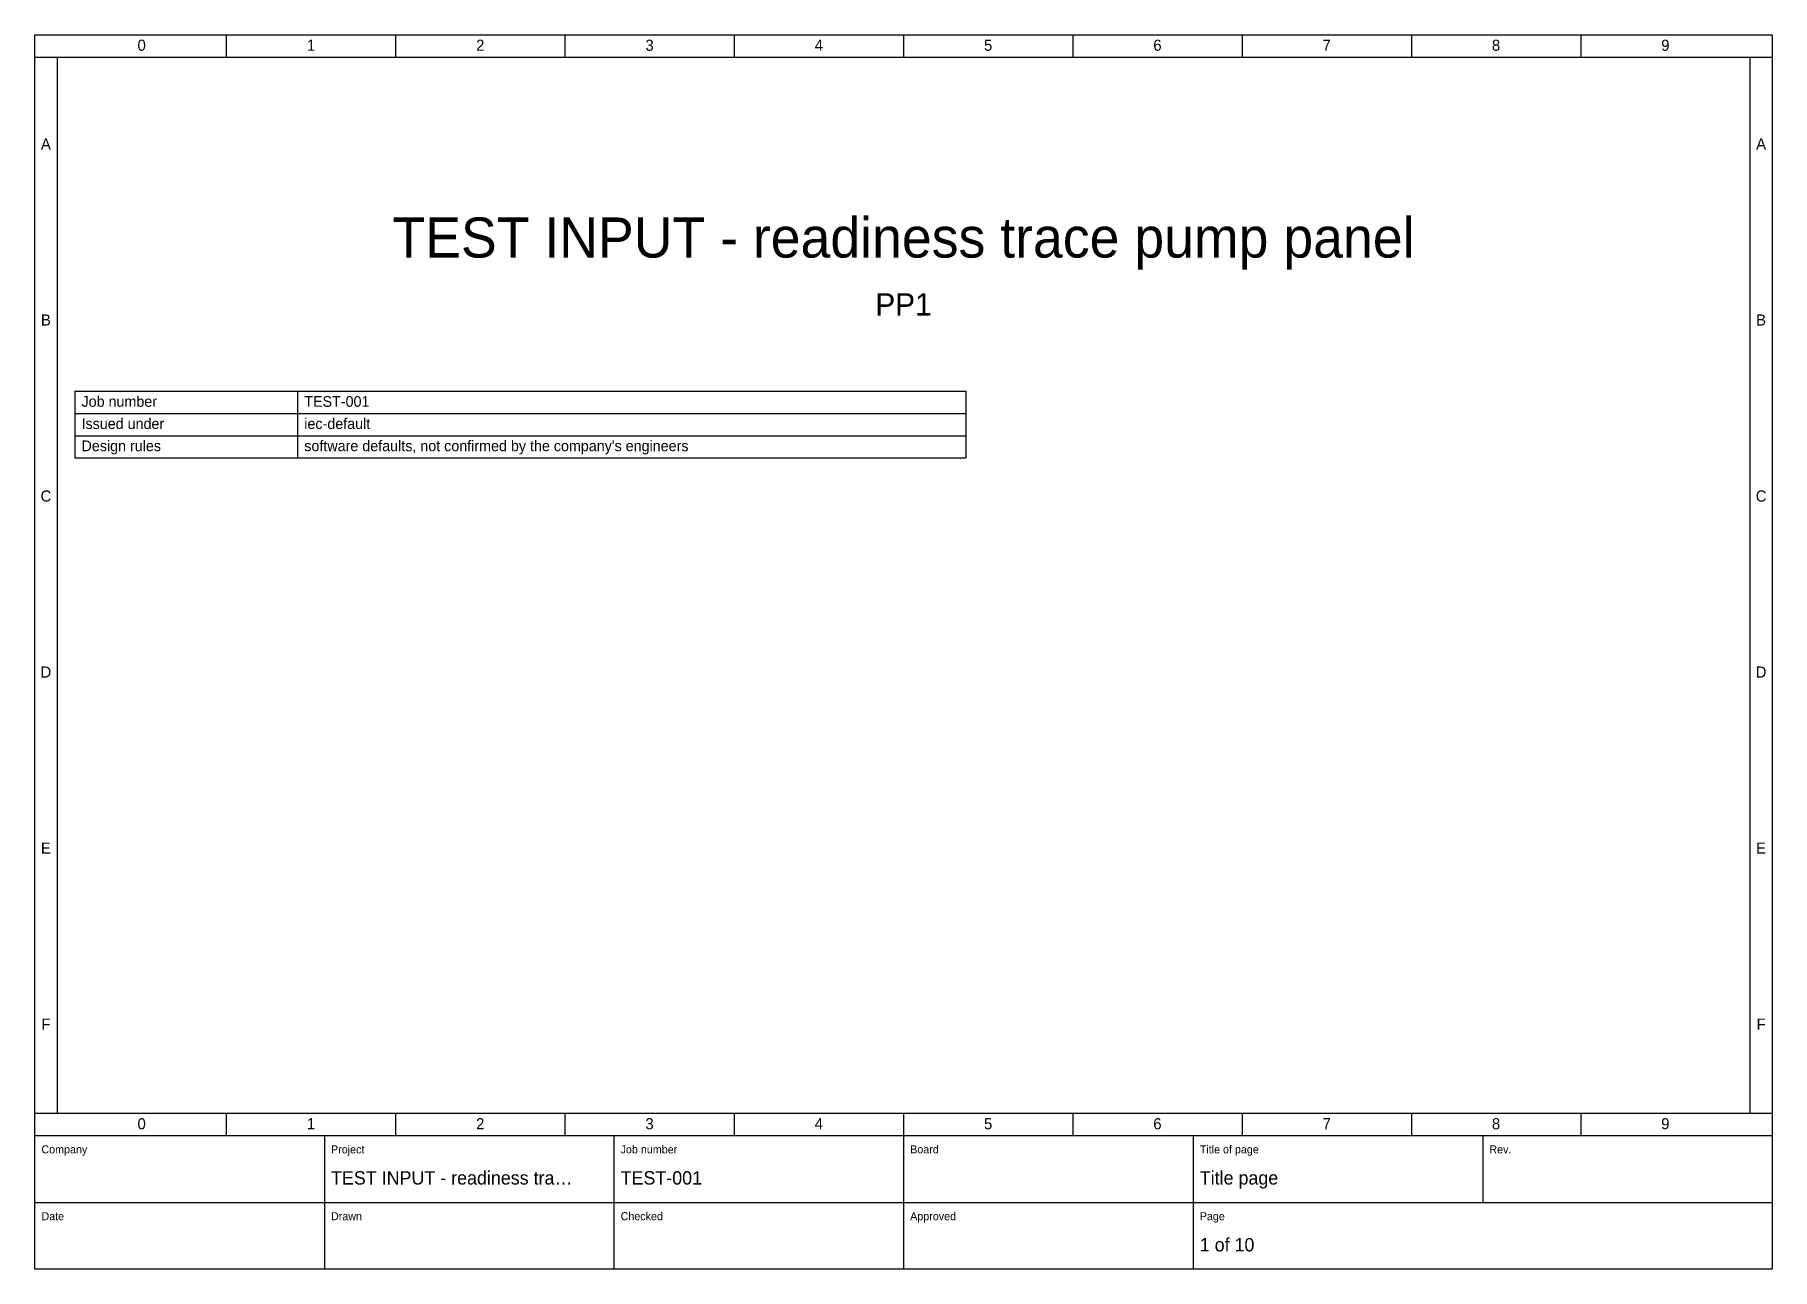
# Model space of a CAD drawing. Header units: millimetres. Extents: x 20 to 4370, y 10 to 287.
# Drawn here: x 20 to 410, y 10 to 287 of the extents above; entities that cross this region are included whole.
import ezdxf
from ezdxf.enums import TextEntityAlignment as Align

# ---------------------------------------------------------------- set-up
doc = ezdxf.new("R2010")
doc.units = ezdxf.units.MM
for name, color, linetype in [('FRAME', 7, 'CONTINUOUS'), ('SYMBOLS', 7, 'CONTINUOUS'), ('TEXT', 7, 'CONTINUOUS')]:
    doc.layers.add(name, color=color, linetype=linetype)

msp = doc.modelspace()

# ---------------------------------------------------------------- texts
at = {"layer": 'TEXT'}
for s, height, p in [('0', 2.5, (44, 283.4)), ('1', 2.5, (82, 283.4)), ('2', 2.5, (120, 283.4)), ('3', 2.5, (158, 283.4)), ('4', 2.5, (196, 283.4)), ('5', 2.5, (234, 283.4)), ('6', 2.5, (272, 283.4)), ('7', 2.5, (310, 283.4)), ('8', 2.5, (348, 283.4)), ('9', 2.5, (386, 283.4)), ('A', 2.5, (22.5, 261.25)), ('A', 2.5, (407.5, 261.25)), ('TEST INPUT - readiness trace pump panel', 9, (215, 237)), ('PP1', 5, (215, 224)), ('B', 2.5, (22.5, 221.75)), ('B', 2.5, (407.5, 221.75)), ('C', 2.5, (22.5, 182.25)), ('C', 2.5, (407.5, 182.25)), ('D', 2.5, (22.5, 142.75)), ('D', 2.5, (407.5, 142.75)), ('E', 2.5, (22.5, 103.25)), ('E', 2.5, (407.5, 103.25)), ('F', 2.5, (22.5, 63.75)), ('F', 2.5, (407.5, 63.75)), ('0', 2.5, (44, 41.4)), ('1', 2.5, (82, 41.4)), ('2', 2.5, (120, 41.4)), ('3', 2.5, (158, 41.4)), ('4', 2.5, (196, 41.4)), ('5', 2.5, (234, 41.4)), ('6', 2.5, (272, 41.4)), ('7', 2.5, (310, 41.4)), ('8', 2.5, (348, 41.4)), ('9', 2.5, (386, 41.4))]:
    msp.add_text(s, height=height, dxfattribs=at).set_placement(p, align=Align.CENTER)
for s, height, p in [('Job number', 2.4, (30.5, 203.52)), ('TEST-001', 2.4, (80.5, 203.52)), ('Issued under', 2.4, (30.5, 198.54)), ('iec-default', 2.4, (80.5, 198.54)), ('Design rules', 2.4, (30.5, 193.56)), ("software defaults, not confirmed by the company's engineers", 2.4, (80.5, 193.56)), ('Company', 1.8, (21.5, 36)), ('Project', 1.8, (86.5, 36)), ('Job number', 1.8, (151.5, 36)), ('Board', 1.8, (216.5, 36)), ('Title of page', 1.8, (281.5, 36)), ('Rev.', 1.8, (346.5, 36)), ('TEST INPUT - readiness tra…', 3, (86.5, 29)), ('TEST-001', 3, (151.5, 29)), ('Title page', 3, (281.5, 29)), ('Date', 1.8, (21.5, 21)), ('Drawn', 1.8, (86.5, 21)), ('Checked', 1.8, (151.5, 21)), ('Approved', 1.8, (216.5, 21)), ('Page', 1.8, (281.5, 21)), ('1 of 10', 3, (281.5, 14))]:
    msp.add_text(s, height=height, dxfattribs=at).set_placement(p)

# ---------------------------------------------------------------- linework, layer by layer
at = {"layer": 'FRAME'}
msp.add_lwpolyline([(20, 287), (410, 287), (410, 10), (20, 10)], close=True, dxfattribs=at)
at = {"layer": 'SYMBOLS'}
for p, q in [((63, 287), (63, 282)), ((101, 287), (101, 282)), ((139, 287), (139, 282)), ((177, 287), (177, 282)), ((215, 287), (215, 282)), ((253, 287), (253, 282)), ((291, 287), (291, 282)), ((329, 287), (329, 282)), ((367, 287), (367, 282)), ((20, 282), (410, 282)), ((25, 282), (25, 45)), ((405, 282), (405, 45)), ((29, 207), (229, 207)), ((29, 207), (29, 192.06)), ((79, 207), (79, 192.06)), ((229, 207), (229, 192.06)), ((29, 202.02), (229, 202.02)), ((29, 197.04), (229, 197.04)), ((29, 192.06), (229, 192.06)), ((20, 45), (410, 45)), ((63, 45), (63, 40)), ((101, 45), (101, 40)), ((139, 45), (139, 40)), ((177, 45), (177, 40)), ((215, 45), (215, 40)), ((253, 45), (253, 40)), ((291, 45), (291, 40)), ((329, 45), (329, 40)), ((367, 45), (367, 40)), ((20, 40), (410, 40)), ((85, 40), (85, 25)), ((150, 40), (150, 25)), ((215, 40), (215, 25)), ((280, 40), (280, 25)), ((345, 40), (345, 25)), ((20, 25), (410, 25)), ((85, 25), (85, 10)), ((150, 25), (150, 10)), ((215, 25), (215, 10)), ((280, 25), (280, 10))]:
    msp.add_line(p, q, dxfattribs=at)

msp.set_redraw_order([(e.dxf.handle, doc.entitydb.next_handle()) for e in msp.query("TEXT MTEXT ATTDEF DIMENSION ARC_DIMENSION")])  # texts and dimensions are drawn at this point

doc.saveas('drawing.dxf')
